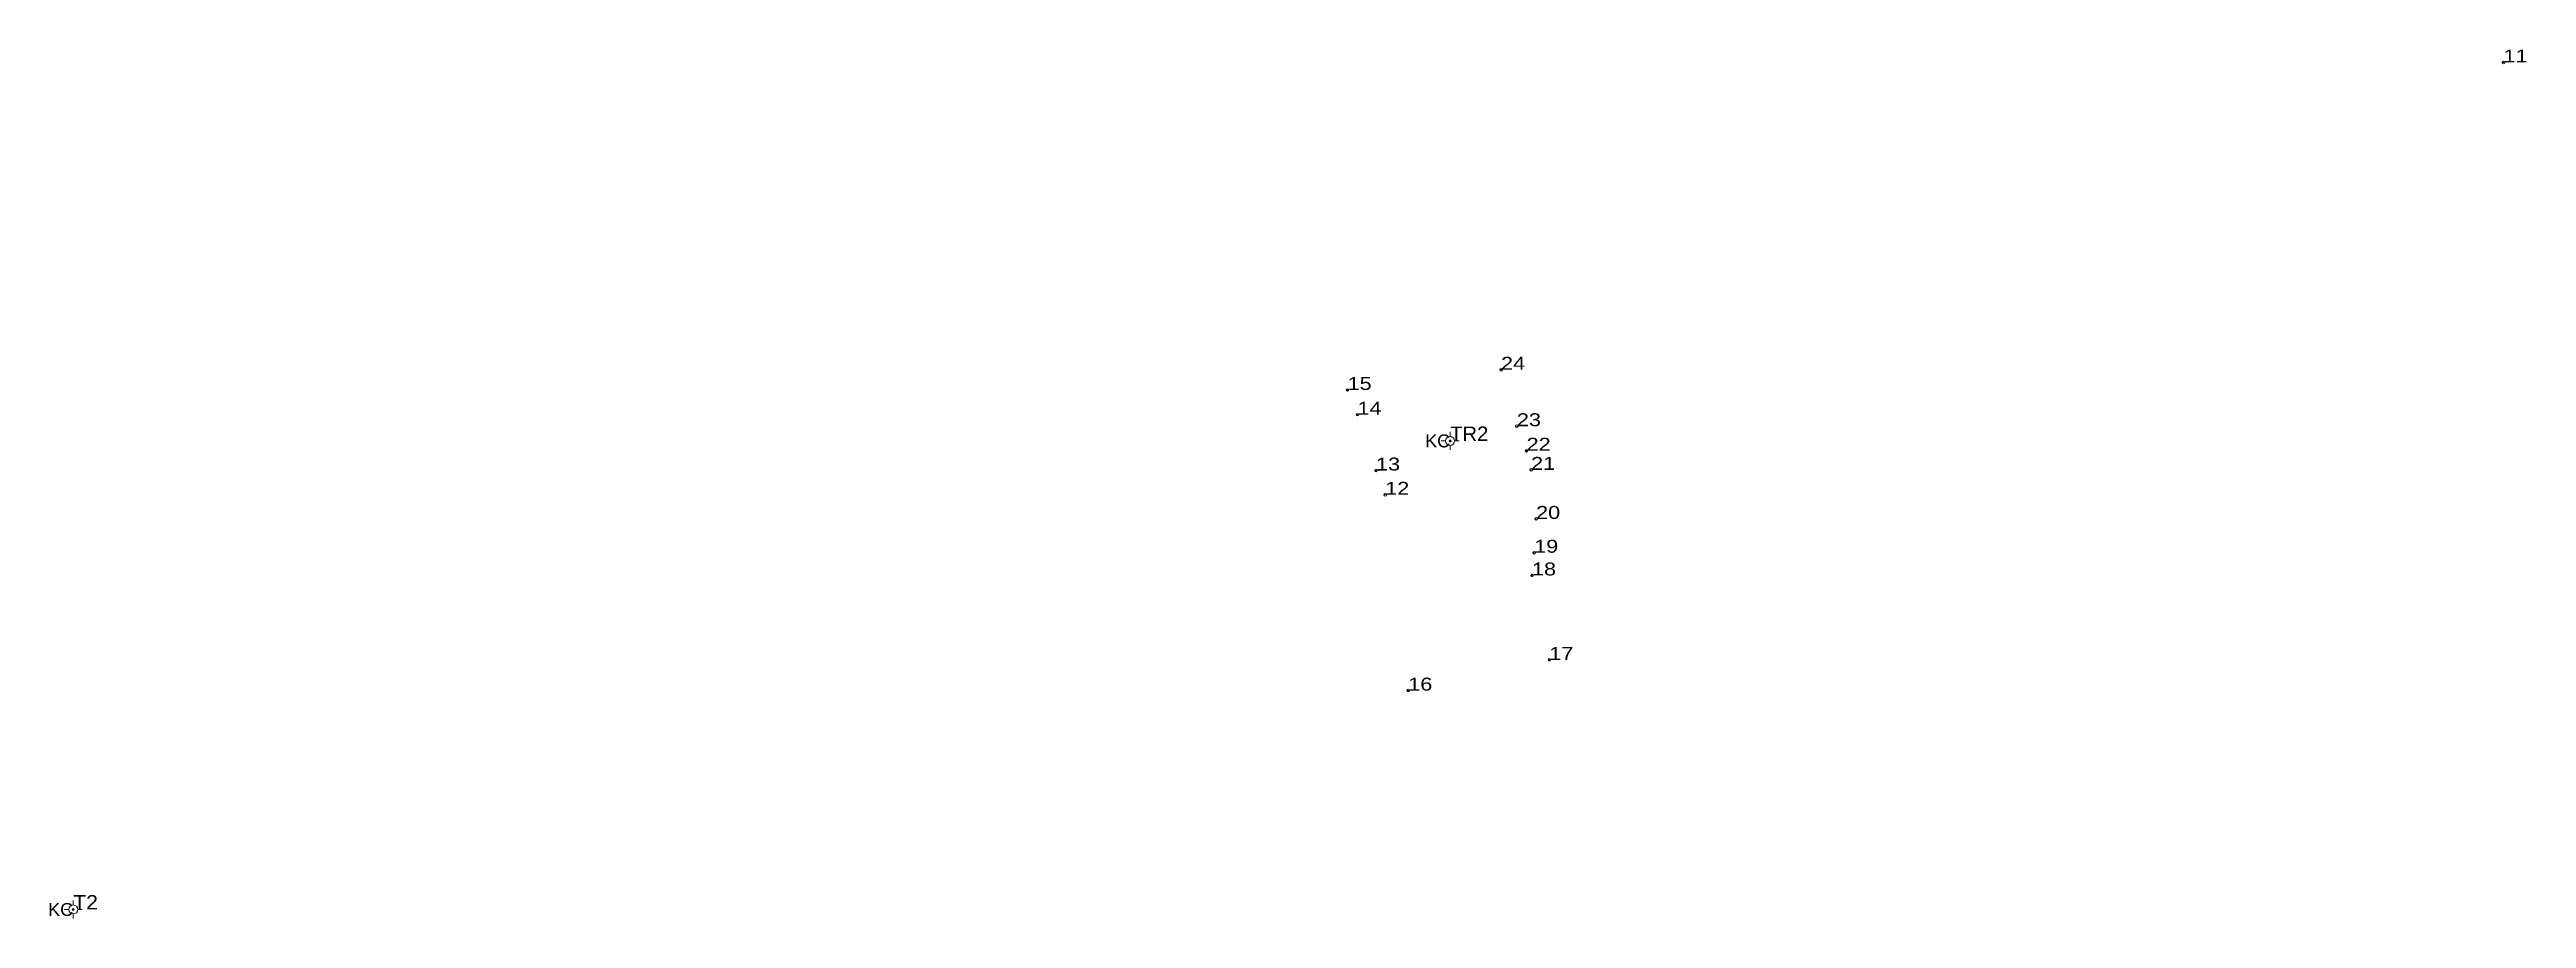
# Model space of a CAD drawing. Header units: metres. Extents: x 532174 to 552144, y 1836538 to 1851588.
# Drawn here: x 535521.2 to 535865.5, y 1837421.5 to 1837542.4 of the extents above; entities that cross this region are included whole.
import ezdxf
from ezdxf.enums import TextEntityAlignment as Align

# ---------------------------------------------------------------- set-up
doc = ezdxf.new("R2010")
doc.units = ezdxf.units.M
doc.header["$LTSCALE"] = 0.72
doc.header["$PDMODE"] = 32
doc.header["$PDSIZE"] = 0.36
doc.layers.add('12', color=7, linetype='Continuous')
doc.layers.add('9', color=7, linetype='Continuous')
doc.layers.add('7', color=7, linetype='Continuous', lineweight=13)

msp = doc.modelspace()

# ---------------------------------------------------------------- texts
at = {"layer": '12', "width": 1.25}
for s, p in [('11', (535862.3, 1837540.56)), ('24', (535722.96, 1837497.83)), ('15', (535701.63, 1837495.02)), ('14', (535703, 1837491.59)), ('23', (535725.16, 1837489.98)), ('22', (535726.51, 1837486.57)), ('13', (535705.58, 1837483.82)), ('21', (535727.14, 1837483.91)), ('12', (535706.85, 1837480.44)), ('20', (535727.83, 1837477.09)), ('19', (535727.56, 1837472.39)), ('18', (535727.26, 1837469.23)), ('17', (535729.67, 1837457.48)), ('16', (535710.06, 1837453.22))]:
    msp.add_text(s, height=1.8, dxfattribs=at).set_placement(p)
at = {"layer": '7'}
for s, width, p in [('TR2', 1.05, (535715.88, 1837487.94)), ('T2', 1.1, (535524.48, 1837422.78))]:
    msp.add_text(s, height=2, dxfattribs=dict(at, width=width)).set_placement(p)
at = {"layer": '9', "width": 1.05}
for p in [(535715.9, 1837487.04), (535524.49, 1837421.88)]:
    msp.add_text('KC', height=1.8, dxfattribs=at).set_placement(p, align=Align.RIGHT)

# ---------------------------------------------------------------- hatches: boundary and pattern name
at = {"layer": '7'}
for points in [[(535715.8815, 1837487.7875, 1), (535715.8815, 1837488.0875, 1)], [(535524.4805, 1837422.6295, 1), (535524.4805, 1837422.9295, 1)]]:
    msp.add_hatch(color=256, dxfattribs=at).paths.add_polyline_path(points)

# ---------------------------------------------------------------- linework, layer by layer
for p, q in [((535715.26, 1837487.94), (535714.63, 1837487.94)), ((535715.88, 1837488.56), (535715.88, 1837489.19)), ((535715.88, 1837486.69), (535715.88, 1837487.31)), ((535717.13, 1837487.94), (535716.51, 1837487.94)), ((535523.86, 1837422.78), (535523.23, 1837422.78)), ((535524.48, 1837423.4), (535524.48, 1837424.03)), ((535524.48, 1837421.53), (535524.48, 1837422.15)), ((535525.73, 1837422.78), (535525.1, 1837422.78))]:
    msp.add_line(p, q, dxfattribs=at)
for centre, radius in [((535715.8815, 1837487.9375), 0.625), ((535715.8815, 1837487.9375), 0.15), ((535524.4805, 1837422.7795), 0.625), ((535524.4805, 1837422.7795), 0.15)]:
    msp.add_circle(centre, radius, dxfattribs=at)
for p in [(535862.3, 1837540.56), (535722.96, 1837497.83), (535701.63, 1837495.02), (535703, 1837491.59), (535725.16, 1837489.98), (535705.58, 1837483.82), (535726.51, 1837486.57), (535727.14, 1837483.91), (535706.85, 1837480.44), (535727.83, 1837477.09), (535727.56, 1837472.39), (535727.26, 1837469.23), (535729.67, 1837457.48), (535710.06, 1837453.22)]:
    msp.add_point(p, dxfattribs=at)

msp.set_redraw_order([(e.dxf.handle, doc.entitydb.next_handle()) for e in msp.query("TEXT MTEXT ATTDEF DIMENSION ARC_DIMENSION")])  # texts and dimensions are drawn at this point

doc.saveas('drawing.dxf')
